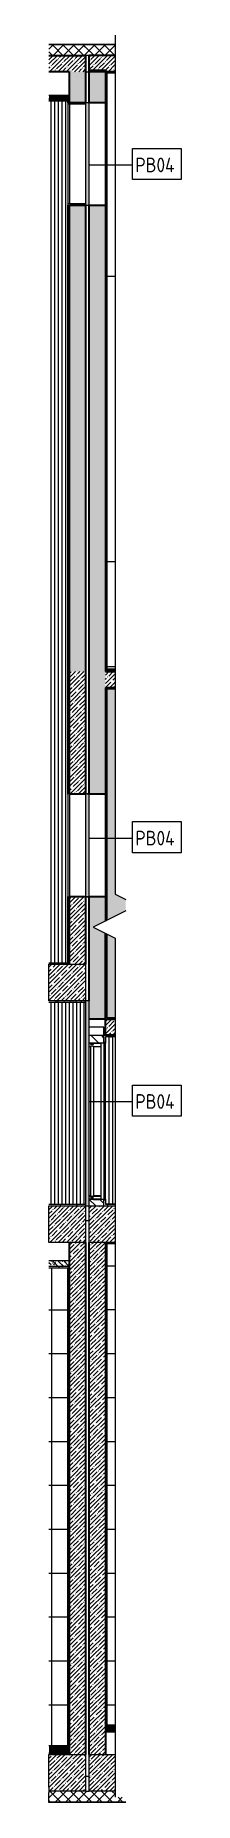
# Model space of a CAD drawing. Header units: millimetres. Extents: x -4196 to 190310, y -8553 to 29000.
# Drawn here: x 186536 to 188340, y -258 to 23896 of the extents above; entities that cross this region are included whole.
import ezdxf

# ---------------------------------------------------------------- set-up
doc = ezdxf.new("R2010")
doc.units = ezdxf.units.MM
for name, color, linetype, lineweight in [('A-CLNG', 7, 'Continuous', 9), ('A-CLNG-PATT', 7, 'Continuous', 9), ('A-DETL', 7, 'Continuous', 9), ('A-DETL-GENF', 7, 'Continuous', 9), ('A-FLOR', 7, 'Continuous', 9), ('A-GENM', 7, 'Continuous', 9), ('A-GLAZ', 7, 'Continuous', 9), ('A-GLAZ-3', 7, 'Continuous', 13), ('A-GLAZ-CWMG', 7, 'Continuous', 9), ('A-GLAZ-CWMG-1', 7, 'Continuous', 25), ('A-WALL', 7, 'Continuous', 9), ('I-WALL', 7, 'Continuous', 9), ('S-COLS', 7, 'Continuous', 9), ('S-STRS-MBND', 7, 'Continuous', 9)]:
    doc.layers.add(name, color=color, linetype=linetype, lineweight=lineweight)
for name, color, linetype, lineweight, true_color in [('A-DETL-GENF-7', 1, 'Continuous', 9, 0xff0000), ('A-WALL-1', 7, 'Continuous', 35, 0x3c3c3c), ('A-WALL-2', 7, 'Continuous', 25, 0x3c3c3c), ('A-WALL-3', 7, 'Continuous', 13, 0x3c3c3c), ('A-WALL-FNSH-1', 7, 'Continuous', 9, 0x3c3c3c), ('A-WALL-FNSH-2', 7, 'Continuous', 13, 0x3c3c3c), ('G-ANNO-TEXT-1', 7, 'Continuous', 9, 0x3c3c3c), ('S-COLS-3', 9, 'Continuous', 9, 0x808080), ('S-COLS-4', 7, 'Continuous', 9, 0x3c3c3c)]:
    doc.layers.add(name, color=color, linetype=linetype, lineweight=lineweight, true_color=true_color)
doc.styles.add('GOST Common_3', font='GOST_Common.ttf', dxfattribs={"width": 0.9, "height": 200})
pattern_1 = [(45, (148546.79, 0), (-70.71068, 70.71068), []), (135, (148546.79, 0), (-70.71068, -70.71068), [])]
pattern_2 = [(45, (148546.79, 0), (-57.02463, 57.02463), []), (45, (148603.82, 0), (-57.02463, 57.02463), [100.806, -20.161, 3.353, -16.808])]
pattern_3 = [(0, (148546.79, 0), (121.92, 30.48), [10.058, -81.382, 10.058, -81.382, -487.68]), (0, (148546.79, 0), (121.92, 30.48), [-182.88, 10.058, -172.822, 10.058, -81.382, -213.36]), (0, (148546.79, 0), (121.92, 30.48), [-457.2, 10.058, -50.902, 10.058, -142.342]), (120, (148592.51, 15.24), (-87.356454, 90.345817), [10.058, -81.382, 10.058, -81.382, -487.68]), (120, (148592.51, 15.24), (-87.356454, 90.345817), [-182.88, 10.058, -172.822, 10.058, -81.382, -213.36]), (120, (148592.51, 15.24), (-87.356454, 90.345817), [-457.2, 10.058, -50.902, 10.058, -142.342]), (240, (148607.75, 76.2), (-34.563546, -120.825817), [10.058, -81.382, 10.058, -81.382, -487.68]), (240, (148607.75, 76.2), (-34.563546, -120.825817), [-182.88, 10.058, -172.822, 10.058, -81.382, -213.36]), (240, (148607.75, 76.2), (-34.563546, -120.825817), [-457.2, 10.058, -50.902, 10.058, -142.342])]
pattern_4 = [(45, (148546.79, 0), (-106.066, 106.066), []), (135, (148546.79, 0), (-106.066, -106.066), [])]

msp = doc.modelspace()

# ---------------------------------------------------------------- texts
at = {"layer": 'G-ANNO-TEXT-1', "char_height": 200, "width": 699.873, "attachment_point": 1, "style": 'GOST Common_3'}
for insert in [(187716.6, 22225.2), (187716.6, 13025.2), (187716.6, 9425.2)]:
    msp.add_mtext('PB04', dxfattribs=dict(at, insert=insert))

# ---------------------------------------------------------------- blocks, each defined once
blk = doc.blocks.new('BSC_Колонна _Прямоугольная - 500х500-23286270-Этаж 01 1-12')
at = {"layer": 'S-COLS-3'}
h = blk.add_hatch(dxfattribs=at)
h.set_pattern_fill('FP_210', color=256, style=0, pattern_type=2)
h.set_pattern_definition([(45, (-38790, -7650), (-57.02463, 57.02463), []), (45, (-38732.975, -7650), (-57.02463, 57.02463), [100.806, -20.161, 3.353, -16.808])])
h.paths.add_polyline_path([(103, -250), (103, 250), (-250, 250), (-250, -250), (-9, -250)])
at = {"layer": 'S-COLS-4'}
for p, q in [((-250, 250), (103, 250)), ((-250, -250), (-250, 250)), ((103, -250), (-250, -250))]:
    blk.add_line(p, q, dxfattribs=at)
blk = doc.blocks.new('BSC_Колонна _Прямоугольная - 500х500-V197-Этаж 01 1-12')
at = {"layer": 'S-COLS-3'}
h = blk.add_hatch(dxfattribs=at)
h.set_pattern_fill('FP_211', color=256, style=0, pattern_type=2)
h.set_pattern_definition([(45, (-38790, -150), (-57.02463, 57.02463), []), (45, (-38732.975, -150), (-57.02463, 57.02463), [100.806, -20.161, 3.353, -16.808])])
h.paths.add_polyline_path([(-70, -250), (103, -250), (103, 250), (-250, 250), (-250, -250)])
at = {"layer": 'S-COLS-4'}
for p, q in [((-250, 250), (103, 250)), ((-250, -250), (-250, 250)), ((103, -250), (-250, -250))]:
    blk.add_line(p, q, dxfattribs=at)
blk = doc.blocks.new('Прямоугольный импост - Импост структурный с накладкой - 160мм Темный-31239214-Этаж 01 1-12')
at = {"layer": 'A-GLAZ-CWMG-1'}
for p, q in [((-50, 17), (-50, 0)), ((-50, 0), (-40, 0)), ((-40, 0), (-40, -40)), ((-10, 0), (0, 0)), ((-10, -40), (-10, 0)), ((0, 0), (0, 17)), ((-40, -40), (-50, -40)), ((-50, -40), (-50, -140)), ((-50, -140), (0, -140)), ((0, -40), (-10, -40)), ((0, -140), (0, -40))]:
    blk.add_line(p, q, dxfattribs=at)
blk = doc.blocks.new('Прямоугольный импост - Импост структурный с накладкой - 160мм Темный-31915521-Этаж 01 1-12')
at = {"layer": 'A-GLAZ-CWMG-1'}
for p, q in [((-25, 17), (-25, 0)), ((-25, 0), (-15, 0)), ((-15, 0), (-15, -40)), ((15, 0), (25, 0)), ((15, -40), (15, 0)), ((25, 0), (25, 17)), ((-15, -40), (-25, -40)), ((-25, -40), (-25, -140)), ((-25, -140), (25, -140)), ((25, -40), (15, -40)), ((25, -140), (25, -40))]:
    blk.add_line(p, q, dxfattribs=at)
blk = doc.blocks.new('BSC_Колонна _Прямоугольная - 500х500-V198-Этаж 01 1-12')
at = {"layer": 'S-COLS-3'}
h = blk.add_hatch(dxfattribs=at)
h.set_pattern_fill('FP_43', color=256, style=0, pattern_type=2)
h.set_pattern_definition([(45, (-38240, -150), (-57.02463, 57.02463), []), (45, (-38182.975, -150), (-57.02463, 57.02463), [100.806, -20.161, 3.353, -16.808])])
h.paths.add_polyline_path([(-250, -250), (250, -250), (250, 250), (-250, 250), (-250, -198)])
at = {"layer": 'S-COLS-4'}
for p, q in [((-250, 250), (250, 250)), ((-250, -198), (-250, 250)), ((250, 250), (250, -250)), ((250, -250), (-250, -250))]:
    blk.add_line(p, q, dxfattribs=at)
blk = doc.blocks.new('BSC_Колонна _Прямоугольная - 500х500-V199-Этаж 01 1-12')
at = {"layer": 'S-COLS-3'}
h = blk.add_hatch(dxfattribs=at)
h.set_pattern_fill('FP_44', color=256, style=0, pattern_type=2)
h.set_pattern_definition([(45, (-38240, -7650), (-57.02463, 57.02463), []), (45, (-38182.975, -7650), (-57.02463, 57.02463), [100.806, -20.161, 3.353, -16.808])])
h.paths.add_polyline_path([(30, -250), (250, -250), (250, 250), (-250, 250), (-250, -250)])
at = {"layer": 'S-COLS-4'}
for p, q in [((-250, 250), (250, 250)), ((-250, -250), (-250, 250)), ((250, 250), (250, -250)), ((250, -250), (-250, -250))]:
    blk.add_line(p, q, dxfattribs=at)
blk = doc.blocks.new('120_Окно_СКБ_1Ст - 120_Окно_СКБ_1Ст 900х2500_h_-20664874-Этаж 01 1-12')
at = {"layer": 'A-GLAZ'}
for p, q in [((-450, -57), (-450, -57)), ((-450, -127), (-450, -127))]:
    blk.add_line(p, q, dxfattribs=at)
at = {"layer": 'A-GLAZ-3'}
for p, q in [((-450, -127), (-450, -57)), ((-450, -57), (-450, -57)), ((-450, -127), (-450, -127))]:
    blk.add_line(p, q, dxfattribs=at)
blk = doc.blocks.new('BSC_Колонна _Прямоугольная - 500х500-V200-Этаж 01 1-12')
at = {"layer": 'S-COLS-3'}
h = blk.add_hatch(dxfattribs=at)
h.set_pattern_fill('FP_75', color=256, style=0, pattern_type=2)
h.set_pattern_definition([(45, (-38240, -10950), (-57.02463, 57.02463), []), (45, (-38182.975, -10950), (-57.02463, 57.02463), [100.806, -20.161, 3.353, -16.808])])
h.paths.add_polyline_path([(-250, -250), (250, -250), (250, 250), (-250, 250), (-250, -70)])
at = {"layer": 'S-COLS-4'}
for p, q in [((-250, 250), (250, 250)), ((-250, -250), (-250, 250)), ((250, 250), (250, -250)), ((250, -250), (-250, -250))]:
    blk.add_line(p, q, dxfattribs=at)
blk = doc.blocks.new('Прямоугольный импост - Импост структурный с накладкой - 160мм Темный-32469899-Этаж 01 1-12')
at = {"layer": 'A-GLAZ-CWMG-1'}
for p, q in [((-50, 0), (-50, 17)), ((-40, 0), (-50, 0)), ((-40, -40), (-40, 0)), ((0, 0), (-10, 0)), ((-10, 0), (-10, -40)), ((0, 17), (0, 0)), ((-50, -140), (-50, -40)), ((-50, -40), (-40, -40)), ((0, -140), (-50, -140)), ((-10, -40), (0, -40)), ((0, -40), (0, -140))]:
    blk.add_line(p, q, dxfattribs=at)
blk = doc.blocks.new('Прямоугольный импост - Импост структурный с накладкой - 160мм Темный-32258447-Этаж 01 1-12')
at = {"layer": 'A-GLAZ-CWMG'}
for p, q in [((38557, 10070), (38557, 8040)), ((38597, 10070), (38597, 8040)), ((38697, 10070), (38697, 8040))]:
    blk.add_line(p, q, dxfattribs=at)
blk = doc.blocks.new('Плинтус - Плинтус_для ЛК-32859049-Этаж 01 1-12')
at = {"layer": 'A-GENM'}
for p, q in [((3241, 0), (3346, 0)), ((3346, -15), (3241, -15)), ((3241, -45), (3346, -45)), ((3346, 0), (3346, -15))]:
    blk.add_line(p, q, dxfattribs=at)
blk = doc.blocks.new('DET_L_Линия разрыва - М100-30654710-Этаж 01 1-12')
at = {"layer": 'A-DETL-GENF'}
for p, q in [((11890, 300), (11740, 0)), ((12112, -145), (11890, 300)), ((11740, 0), (0, 0)), ((12340, 0), (12268, -145)), ((24080, 0), (12340, 0))]:
    blk.add_line(p, q, dxfattribs=at)

# ---------------------------------------------------------------- hatches: boundary and pattern name
at = {"layer": 'A-CLNG-PATT'}
h = msp.add_hatch(dxfattribs=at)
h.set_pattern_fill('FP_213', color=256, style=0, pattern_type=2)
h.set_pattern_definition([(90, (181216.29, 911.95), (50, -3e-15), [])])
h.paths.add_polyline_path([(187036.8, 7920), (187036.8, 10680), (186536.3, 10680), (186536.8, 7920)])
h.paths.add_polyline_path([(186536.8, 11220), (186796.8, 11221), (186796.8, 23003), (186536.3, 23003), (186536.3, 11220)])
h = msp.add_hatch(color=256, dxfattribs=at)
h.paths.add_polyline_path([(187327.8, 10471), (187439.4, 10471), (187439.4, 11556.6), (187327.8, 11612.4), (187327.8, 10880)])
h.paths.add_polyline_path([(187327.8, 11800.8), (187584.1, 11928.9), (187584.1, 12084.3), (187439.4, 12156.6), (187439.4, 14959), (187327.8, 14959), (187327.8, 11910.5)])
h = msp.add_hatch(dxfattribs=at)
h.set_pattern_fill('FP_215', color=256, style=0, pattern_type=2)
h.set_pattern_definition([(90, (203106.79, 11273.553), (50, -3e-15), [])])
h.paths.add_polyline_path([(187439.4, 7921), (187439.4, 10209), (187307.8, 10209), (187307.8, 7921), (187322.1, 7921)])
h = msp.add_hatch(dxfattribs=at)
h.set_pattern_fill('FP_214', color=256, style=0, pattern_type=2)
h.set_pattern_definition([(180, (188527.8, 8879.5), (-7e-14, -600), []), (270, (188527.8, 8879.5), (1200, 7e-14), [])])
h.paths.add_polyline_path([(187327.8, 800), (187439.4, 800), (187439.4, 7379), (187327.8, 7379), (187327.8, 1126)])
h = msp.add_hatch(dxfattribs=at)
h.set_pattern_fill('FP_85', color=256, style=0, pattern_type=2)
h.set_pattern_definition([(180, (179377.03, 5279), (7e-14, -600), []), (270, (179377, 5279), (1200, 7e-14), [])])
h.paths.add_polyline_path([(186635.6, 521), (186796.8, 521), (186795.8, 7050), (186536.3, 7050), (186536.3, 521), (186623.9, 521)])
msp.add_hatch(color=256, dxfattribs=at).paths.add_polyline_path([(186795.8, 421), (186795.8, 521), (186536.3, 521), (186536.8, 421), (186785.5, 421)])
at = {"layer": 'A-DETL-GENF-7'}
for points in [[(187086.8, 21575.3), (187086.8, 22975.3), (187036.8, 22975.3), (187036.8, 21575.3)], [(187036.8, 12125), (187086.8, 12125), (187086.8, 13525), (187036.8, 13525), (187036.8, 13153.1)], [(187036.8, 7900), (187086.8, 7900), (187086.8, 10700), (187036.8, 10700), (187036.8, 7918.9)]]:
    msp.add_hatch(color=256, dxfattribs=at).paths.add_polyline_path(points)
at = {"layer": 'A-WALL'}
h = msp.add_hatch(dxfattribs=at)
h.set_pattern_fill('FP_6', color=256, style=0, pattern_type=2)
h.set_pattern_definition(pattern_1)
h.paths.add_polyline_path([(187036.8, 23620), (187036.8, 23769.7), (186536.3, 23769.7), (186536.3, 23620), (186816.8, 23620)])
h = msp.add_hatch(dxfattribs=at)
h.set_pattern_fill('FP_6', color=256, style=0, pattern_type=2)
h.set_pattern_definition(pattern_1)
h.paths.add_polyline_path([(187086.8, 23619.7), (187086.8, 23620), (187439.4, 23620), (187439.4, 23769.7), (187036.8, 23769.7), (187036.8, 23619.7), (187038.4, 23619.7)])
h = msp.add_hatch(dxfattribs=at)
h.set_pattern_fill('FP_6', color=256, style=0, pattern_type=2)
h.set_pattern_definition(pattern_1)
h.paths.add_polyline_path([(186536.8, -250), (187584.1, -250), (187584.1, -183.3), (187439.4, -183.3), (187439.4, -100), (186536.8, -100), (186536.8, -118)])
at = {"layer": 'I-WALL'}
h = msp.add_hatch(dxfattribs=at)
h.set_pattern_fill('FP_1', color=256, style=0, pattern_type=2)
h.set_pattern_definition(pattern_2)
h.paths.add_polyline_path([(186816.8, 23400), (187036.8, 23400), (187036.8, 23620), (186536.3, 23620), (186536.3, 23400), (186796.8, 23400)])
h = msp.add_hatch(dxfattribs=at)
h.set_pattern_fill('FP_1', color=256, style=0, pattern_type=2)
h.set_pattern_definition(pattern_2)
h.paths.add_polyline_path([(187439.4, 23400), (187439.4, 23620), (187086.8, 23619.7), (187086.8, 23420.3), (187306.8, 23420.3), (187306.8, 23400)])
h = msp.add_hatch(dxfattribs=at)
h.set_pattern_fill('FP_1', color=256, style=0, pattern_type=2)
h.set_pattern_definition(pattern_2)
h.paths.add_polyline_path([(187036.8, 15200), (187036.8, 21575.3), (186816.8, 21575.3), (186816.8, 15200)])
h.paths.add_polyline_path([(187036.8, 22975.3), (187036.8, 23400), (186816.8, 23400), (186816.8, 22975.3)])
h = msp.add_hatch(dxfattribs=at)
h.set_pattern_fill('FP_1', color=256, style=0, pattern_type=2)
h.set_pattern_definition(pattern_2)
h.paths.add_polyline_path([(187306.8, 10450), (187306.8, 11622.9), (187139.4, 11706.6), (187306.8, 11790.3), (187306.8, 12125), (187086.8, 12125), (187086.8, 10450), (187294.1, 10450)])
h.paths.add_polyline_path([(187086.8, 13525), (187306.8, 13525), (187306.8, 21575.3), (187086.8, 21575.3), (187086.8, 14991.8)])
h.paths.add_polyline_path([(187306.8, 22975.3), (187306.8, 23420.3), (187086.8, 23420.3), (187086.8, 22975.3)])
h = msp.add_hatch(dxfattribs=at)
h.set_pattern_fill('FP_80', color=256, style=0, pattern_type=2)
h.set_pattern_definition(pattern_3)
h.paths.add_polyline_path([(187353.8, 23380), (187439.4, 23380), (187439.4, 23400), (187306.8, 23400), (187306.8, 23380), (187326.8, 23380)])
h = msp.add_hatch(dxfattribs=at)
h.set_pattern_fill('FP_80', color=256, style=0, pattern_type=2)
h.set_pattern_definition(pattern_3)
h.paths.add_polyline_path([(187306.8, 15200), (187326.8, 15200), (187326.8, 21550.3), (187306.8, 21550.3), (187306.8, 15203.4)])
h.paths.add_polyline_path([(187326.8, 23000.3), (187326.8, 23380), (187306.8, 23380), (187306.8, 23000.3)])
for points in [[(186536.3, 23029), (186816.8, 23029), (186816.8, 23079), (186536.3, 23079)], [(187327.8, 705), (187439.4, 705), (187439.4, 755), (187306.8, 755), (187306.8, 705)]]:
    msp.add_hatch(color=256, dxfattribs=at).paths.add_polyline_path(points)
h = msp.add_hatch(dxfattribs=at)
h.set_pattern_fill('FP_88', color=256, style=0, pattern_type=2)
h.set_pattern_definition(pattern_4)
h.paths.add_polyline_path([(186816.8, 23016.5), (186816.8, 23029), (186536.3, 23029), (186536.3, 23024), (186796.8, 23024), (186796.8, 23016.5)])
h = msp.add_hatch(dxfattribs=at)
h.set_pattern_fill('FP_80', color=256, style=0, pattern_type=2)
h.set_pattern_definition(pattern_3)
h.paths.add_polyline_path([(186796.8, 23004), (186796.8, 23024), (186536.3, 23024), (186536.3, 23004)])
h = msp.add_hatch(dxfattribs=at)
h.set_pattern_fill('FP_88', color=256, style=0, pattern_type=2)
h.set_pattern_definition(pattern_4)
h.paths.add_polyline_path([(186816.8, 23004), (186816.8, 23016.5), (186796.8, 23016.5), (186796.8, 23004)])
h = msp.add_hatch(dxfattribs=at)
h.set_pattern_fill('FP_80', color=256, style=0, pattern_type=2)
h.set_pattern_definition(pattern_3)
h.paths.add_polyline_path([(186816.8, 11220), (186816.8, 12100), (186796.8, 12100), (186796.8, 11220)])
h.paths.add_polyline_path([(186816.8, 13550), (186816.1, 21595.3), (186796.8, 21595.3), (186796.8, 13550)])
h = msp.add_hatch(dxfattribs=at)
h.set_pattern_fill('FP_80', color=256, style=0, pattern_type=2)
h.set_pattern_definition(pattern_3)
h.paths.add_polyline_path([(187036.8, 21575.3), (187036.8, 21595.3), (186816.8, 21595.3), (186816.8, 21575.3)])
h = msp.add_hatch(dxfattribs=at)
h.set_pattern_fill('FP_80', color=256, style=0, pattern_type=2)
h.set_pattern_definition(pattern_3)
h.paths.add_polyline_path([(187439.4, 15200), (187439.4, 15220), (187326.8, 15220), (187326.8, 15200)])
h = msp.add_hatch(dxfattribs=at)
h.set_pattern_fill('FP_1', color=256, style=0, pattern_type=2)
h.set_pattern_definition(pattern_2)
h.paths.add_polyline_path([(186982.9, 11200), (187036.8, 11200), (187036.8, 12125), (186816.8, 12125), (186816.8, 11200)])
h.paths.add_polyline_path([(187036.8, 13525), (187036.8, 15200), (186816.8, 15200), (186816.8, 13525)])
h = msp.add_hatch(dxfattribs=at)
h.set_pattern_fill('FP_1', color=256, style=0, pattern_type=2)
h.set_pattern_definition(pattern_2)
h.paths.add_polyline_path([(187439.4, 14980), (187439.4, 15200), (187306.8, 15200), (187306.8, 14980), (187311, 14980)])
h = msp.add_hatch(dxfattribs=at)
h.set_pattern_fill('FP_80', color=256, style=0, pattern_type=2)
h.set_pattern_definition(pattern_3)
h.paths.add_polyline_path([(187326.8, 10470), (187326.8, 11612.9), (187306.8, 11622.9), (187306.8, 10470)])
h.paths.add_polyline_path([(187306.8, 11790.3), (187326.8, 11800.3), (187326.8, 12100), (187306.8, 12100), (187306.8, 11910.5)])
h.paths.add_polyline_path([(187326.8, 13550), (187326.8, 14980), (187306.8, 14980), (187306.8, 13550)])
h = msp.add_hatch(dxfattribs=at)
h.set_pattern_fill('FP_80', color=256, style=0, pattern_type=2)
h.set_pattern_definition(pattern_3)
h.paths.add_polyline_path([(187339.8, 14960), (187439.4, 14960), (187439.4, 14980), (187326.8, 14980), (187327.8, 14960)])
h = msp.add_hatch(dxfattribs=at)
h.set_pattern_fill('FP_80', color=256, style=0, pattern_type=2)
h.set_pattern_definition(pattern_3)
h.paths.add_polyline_path([(186816.8, 11200), (186816.8, 11220), (186536.8, 11220), (186536.8, 11200), (186796.8, 11200)])
h = msp.add_hatch(dxfattribs=at)
h.set_pattern_fill('FP_80', color=256, style=0, pattern_type=2)
h.set_pattern_definition(pattern_3)
h.paths.add_polyline_path([(186536.8, 10680), (187036.8, 10681.1), (187036.8, 10700), (186536.3, 10699.5), (186536.3, 10680)])
h = msp.add_hatch(dxfattribs=at)
h.set_pattern_fill('FP_80', color=256, style=0, pattern_type=2)
h.set_pattern_definition(pattern_3)
h.paths.add_polyline_path([(187439.4, 10450), (187439.4, 10470), (187306.8, 10470), (187306.8, 10450), (187398, 10450)])
h = msp.add_hatch(dxfattribs=at)
h.set_pattern_fill('FP_1', color=256, style=0, pattern_type=2)
h.set_pattern_definition(pattern_2)
h.paths.add_polyline_path([(187439.4, 10230), (187439.4, 10450), (187306.8, 10450), (187307.8, 10230), (187402.2, 10230)])
h = msp.add_hatch(dxfattribs=at)
h.set_pattern_fill('FP_19', color=256, style=0, pattern_type=2)
h.set_pattern_definition([(135, (148546.79, 0), (-70.71068, -70.71068), [])])
h.paths.add_polyline_path([(187137.5, 7900), (187286.8, 7900), (187286.8, 7990), (187086.8, 7990), (187086.8, 7900)])
h.paths.add_polyline_path([(187143.8, 10120), (187286.8, 10120), (187286.8, 10230), (187086.8, 10230), (187086.8, 10120), (187103.8, 10120)])
h = msp.add_hatch(dxfattribs=at)
h.set_pattern_fill('FP_80', color=256, style=0, pattern_type=2)
h.set_pattern_definition(pattern_3)
h.paths.add_polyline_path([(187306.8, 7900), (187306.8, 7980), (187286.8, 7980), (187287.3, 7900)])
h.paths.add_polyline_path([(187293.3, 10130), (187306.8, 10130), (187306.8, 10230), (187286.8, 10230), (187286.8, 10130)])
h = msp.add_hatch(dxfattribs=at)
h.set_pattern_fill('FP_80', color=256, style=0, pattern_type=2)
h.set_pattern_definition(pattern_3)
h.paths.add_polyline_path([(187439.4, 10210), (187439.4, 10230), (187306.8, 10230), (187307.8, 10210), (187402.6, 10210)])
h = msp.add_hatch(dxfattribs=at)
h.set_pattern_fill('FP_80', color=256, style=0, pattern_type=2)
h.set_pattern_definition(pattern_3)
h.paths.add_polyline_path([(186816.8, 7900), (187036.8, 7900), (187036.8, 7920), (186536.3, 7920), (186536.8, 7900)])
h = msp.add_hatch(dxfattribs=at)
h.set_pattern_fill('FP_80', color=256, style=0, pattern_type=2)
h.set_pattern_definition(pattern_3)
h.paths.add_polyline_path([(187439.4, 7900), (187439.4, 7920), (187306.8, 7920), (187307.8, 7900), (187322.1, 7900)])
h = msp.add_hatch(dxfattribs=at)
h.set_pattern_fill('FP_1', color=256, style=0, pattern_type=2)
h.set_pattern_definition(pattern_2)
h.paths.add_polyline_path([(186816.8, 400), (187036.8, 400), (187036.8, 7400), (186816.8, 7400), (186816.8, 400.1)])
h = msp.add_hatch(dxfattribs=at)
h.set_pattern_fill('FP_1', color=256, style=0, pattern_type=2)
h.set_pattern_definition(pattern_2)
h.paths.add_polyline_path([(187306.8, 400), (187306.8, 7400), (187086.8, 7400), (187086.8, 400), (187267.3, 400)])
h = msp.add_hatch(dxfattribs=at)
h.set_pattern_fill('FP_80', color=256, style=0, pattern_type=2)
h.set_pattern_definition(pattern_3)
h.paths.add_polyline_path([(187312.5, 800), (187326.8, 800.1), (187326.8, 7400), (187306.8, 7400), (187306.8, 800)])
h = msp.add_hatch(dxfattribs=at)
h.set_pattern_fill('FP_80', color=256, style=0, pattern_type=2)
h.set_pattern_definition(pattern_3)
h.paths.add_polyline_path([(187327.8, 7380), (187439.4, 7380), (187439.4, 7400), (187326.8, 7400), (187327, 7380)])
h = msp.add_hatch(dxfattribs=at)
h.set_pattern_fill('FP_212', color=256, style=0, pattern_type=2)
h.set_pattern_definition([(135, (148546.79, 0), (-75.43415, -75.43415), [106.68, -17.78, 3.556, -17.78]), (135, (148546.79, 75.39), (-75.43415, -75.43415), []), (50, (148546.79, 0), (127.52922, -11.15758), [13.335, -146.685]), (355, (148546.79, 0), (-24.66966, 133.74002), [10.668, -117.348]), (100.451, (148557.42, -0.93), (102.85973, 122.58178), [11.333, -124.663]), (46.184, (148546.79, 35.56), (189.75516, -29.43036), [20.002, -220.027]), (96.636, (148562.6, 33.1), (166.1822, 173.1996), [17, -186.995]), (351.184, (148546.8, 35.56), (166.1839, 173.1976), [16.002, -176.022]), (21, (148564.57, 26.67), (106.13027, -71.58603), [13.335, -146.685]), (326, (148564.57, 26.67), (43.26188, 128.93175), [10.668, -117.348]), (71.451, (148573.42, 20.7), (149.39198, 57.34505), [11.333, -124.663]), (37.5, (148546.79, 0), (2.16223, 59.18836), [3.353, -112.573, 3.353, -115.773, -117.792]), (37.5, (148546.79, 0), (2.16223, 59.18836), [-235.052, 3.353, -114.44]), (7.5, (148546.79, 0), (46.77386, 70.12615), [3.353, -64.567, 3.353, -109.906, -44.894]), (7.5, (148546.79, 0), (46.77386, 70.12615), [-181.178, 3.353, -41.542]), (327.5, (148507.142, 0), (94.91367, -4.010093), [3.353, -41.097, 3.353, -135.331, -184.023]), (327.5, (148507.142, 0), (94.91367, -4.010093), [-183.134, 3.353, -180.67]), (317.5, (148489.36, 0), (103.69057, 17.79882), [3.353, -54.432, 3.353, -88.748, -130.683]), (317.5, (148489.36, 0), (103.69057, 17.79882), [-149.885, 3.353, -127.33])])
h.paths.add_polyline_path([(186536.3, 7070), (186816.8, 7070), (186816.8, 7150), (186536.3, 7150)])
h = msp.add_hatch(dxfattribs=at)
h.set_pattern_fill('FP_80', color=256, style=0, pattern_type=2)
h.set_pattern_definition(pattern_3)
h.paths.add_polyline_path([(186796.8, 7050), (186816.8, 7050), (186816.8, 7070), (186536.3, 7070), (186536.3, 7050), (186795.8, 7050)])
h = msp.add_hatch(dxfattribs=at)
h.set_pattern_fill('FP_80', color=256, style=0, pattern_type=2)
h.set_pattern_definition(pattern_3)
h.paths.add_polyline_path([(186816.8, 400), (186816.8, 7050), (186796.8, 7050), (186796.8, 400), (186808.6, 400)])
h = msp.add_hatch(dxfattribs=at)
h.set_pattern_fill('FP_80', color=256, style=0, pattern_type=2)
h.set_pattern_definition(pattern_3)
h.paths.add_polyline_path([(187439.4, 780), (187439.4, 800), (187306.8, 800), (187306.8, 780), (187327.8, 780)])
h = msp.add_hatch(dxfattribs=at)
h.set_pattern_fill('FP_88', color=256, style=0, pattern_type=2)
h.set_pattern_definition(pattern_4)
h.paths.add_polyline_path([(187327.8, 767.5), (187439.4, 767.5), (187439.4, 780), (187306.8, 780), (187306.8, 767.5)])
h = msp.add_hatch(dxfattribs=at)
h.set_pattern_fill('FP_88', color=256, style=0, pattern_type=2)
h.set_pattern_definition(pattern_4)
h.paths.add_polyline_path([(187306.8, 755), (187439.4, 755), (187439.4, 767.5), (187306.8, 767.5)])
h = msp.add_hatch(dxfattribs=at)
h.set_pattern_fill('FP_80', color=256, style=0, pattern_type=2)
h.set_pattern_definition(pattern_3)
h.paths.add_polyline_path([(186795.8, 400), (186796.8, 400), (186795.8, 420), (186536.3, 420), (186536.8, 400), (186772.1, 400)])

# ---------------------------------------------------------------- linework, layer by layer
at = {"layer": 'A-CLNG'}
for p, q in [((186536.3, 23000), (186796.8, 23000)), ((186795.8, 23003), (186796.8, 23003)), ((187307.8, 7990), (187307.8, 10120)), ((187327.8, 801), (187327.8, 800)), ((186536.3, 521), (186796.8, 521))]:
    msp.add_line(p, q, dxfattribs=at)
at = {"layer": 'A-DETL'}
for p, q in [((187036.8, 22975.3), (187036.8, 21575.3)), ((187086.8, 22975.3), (187036.8, 22975.3)), ((187086.8, 21575.3), (187086.8, 22975.3)), ((187036.8, 21575.3), (187086.8, 21575.3)), ((187036.8, 13525), (187036.8, 12125)), ((187086.8, 13525), (187036.8, 13525)), ((187086.8, 12125), (187086.8, 13525)), ((187036.8, 12125), (187086.8, 12125)), ((187036.8, 10700), (187036.8, 7900)), ((187086.8, 10700), (187036.8, 10700)), ((187086.8, 7900), (187086.8, 10700)), ((187036.8, 7900), (187086.8, 7900))]:
    msp.add_line(p, q, dxfattribs=at)
at = {"layer": 'A-FLOR'}
for p, q in [((187036.8, 23400), (187086.8, 23400)), ((187439.4, 20600), (187326.8, 20600)), ((187086.8, 100), (187036.8, 100))]:
    msp.add_line(p, q, dxfattribs=at)
at = {"layer": 'A-WALL'}
for p, q in [((186536.3, 23769.7), (187439.4, 23769.7)), ((187326.8, 23379), (187327.8, 23379)), ((186536.3, 23016.5), (186816.8, 23016.5)), ((186536.3, 7900), (186536.8, 7900)), ((187306.8, 755), (187306.8, 780)), ((187439.4, 767.5), (187306.8, 767.5)), ((186536.3, -258), (186536.8, -258)), ((187584.1, -250), (186536.8, -250))]:
    msp.add_line(p, q, dxfattribs=at)
at = {"layer": 'A-WALL-1'}
for p, q in [((186536.3, 23620), (187036.8, 23620)), ((187036.8, 23620), (187036.8, 22975.3)), ((187439.4, 23620), (187086.8, 23620)), ((187086.8, 22975.3), (187086.8, 23620)), ((186816.8, 23400), (186536.3, 23400)), ((186816.8, 22975.3), (186816.8, 23400)), ((187086.8, 23420.3), (187306.8, 23420.3)), ((187439.4, 23400), (187086.8, 23400)), ((187306.8, 23420.3), (187306.8, 22975.3)), ((186536.3, 23029), (186816.8, 23029)), ((186816.8, 23004), (186536.3, 23004)), ((187036.8, 22975.3), (186816.8, 22975.3)), ((187306.8, 22975.3), (187086.8, 22975.3)), ((186816.8, 13525), (186816.8, 21575.3)), ((186816.8, 21575.3), (187036.8, 21575.3)), ((187036.8, 21575.3), (187036.8, 13525)), ((187086.8, 13525), (187086.8, 21575.3)), ((187086.8, 21575.3), (187306.8, 21575.3)), ((187306.8, 21575.3), (187306.8, 15200)), ((187306.8, 15200), (187439.4, 15200)), ((187306.8, 14980), (187306.8, 13525)), ((187439.4, 14980), (187306.8, 14980)), ((187036.8, 13525), (186816.8, 13525)), ((187306.8, 13525), (187086.8, 13525)), ((186816.8, 11200), (186816.8, 12125)), ((186816.8, 12125), (187036.8, 12125)), ((187036.8, 12125), (187036.8, 11200)), ((187086.8, 10700), (187086.8, 12125)), ((187086.8, 12125), (187306.8, 12125)), ((187306.8, 12125), (187306.8, 11790.3)), ((187306.8, 10230), (187306.8, 11622.9)), ((187306.8, 10450), (187086.8, 10450)), ((187306.8, 10450), (187439.4, 10450)), ((187439.4, 10230), (187306.8, 10230)), ((186816.8, 400), (186816.8, 7400)), ((187036.8, 7400), (187036.8, 400)), ((187086.8, 400), (187086.8, 7400)), ((187306.8, 7400), (187306.8, 780)), ((187306.8, 780), (187439.4, 780)), ((187306.8, 755), (187306.8, 400)), ((187439.4, 755), (187306.8, 755))]:
    msp.add_line(p, q, dxfattribs=at)
at = {"layer": 'A-WALL-2'}
for p, q in [((187439.4, 23380), (187326.8, 23380)), ((187326.8, 23000.3), (187326.8, 23380)), ((186536.3, 23079), (186816.8, 23079)), ((186536.3, 23024), (186796.8, 23024)), ((186796.8, 23024), (186796.8, 23041.5)), ((186796.8, 23041.5), (186816.8, 23041.5)), ((187326.8, 23000.3), (187306.8, 23000.3)), ((186796.8, 13550), (186796.8, 21595.3)), ((187036.8, 21595.3), (186796.8, 21595.3)), ((187306.8, 21550.3), (187326.8, 21550.3)), ((187326.8, 21550.3), (187326.8, 15220)), ((187326.8, 15220), (187439.4, 15220)), ((187439.4, 14960), (187326.8, 14960)), ((187326.8, 13550), (187326.8, 14960)), ((186816.8, 13550), (186796.8, 13550)), ((187326.8, 13550), (187306.8, 13550)), ((186796.8, 11220), (186796.8, 12100)), ((186796.8, 12100), (186816.8, 12100)), ((187306.8, 12100), (187326.8, 12100)), ((187326.8, 12100), (187326.8, 11800.3)), ((187326.8, 11612.9), (187326.8, 10470)), ((186536.3, 11220), (186796.8, 11220)), ((187036.8, 10680), (186536.3, 10680)), ((187439.4, 10470), (187326.8, 10470)), ((187086.8, 10230), (187306.8, 10230)), ((187286.8, 10120), (187286.8, 10230)), ((187439.4, 10210), (187306.8, 10210)), ((187306.8, 10130), (187306.8, 10210)), ((187286.8, 10120), (187086.8, 10120)), ((187306.8, 10130), (187286.8, 10130)), ((187086.8, 7990), (187286.8, 7990)), ((187286.8, 7900), (187286.8, 7990)), ((187286.8, 7980), (187306.8, 7980)), ((187306.8, 7980), (187306.8, 7920)), ((186536.3, 7920), (187036.8, 7920)), ((187439.4, 7920), (187306.8, 7920)), ((186536.8, 7700), (186536.3, 7700)), ((187306.8, 7400), (187306.8, 7400)), ((187439.4, 7380), (187326.8, 7380)), ((187326.8, 800), (187326.8, 7380)), ((186536.3, 7150), (186816.8, 7150)), ((186816.8, 7070), (186536.3, 7070)), ((186536.3, 7050), (186796.8, 7050)), ((186796.8, 7050), (186796.8, 420)), ((187439.4, 800), (187326.8, 800)), ((187439.4, 705), (187306.8, 705)), ((186536.3, 420), (186796.8, 420)), ((186536.8, 100), (186536.3, 100))]:
    msp.add_line(p, q, dxfattribs=at)
at = {"layer": 'A-WALL-3'}
for p, q in [((187086.8, 23619.7), (187036.8, 23619.7)), ((186536.8, -250), (186536.8, -118)), ((187036.8, -100), (187086.8, -100))]:
    msp.add_line(p, q, dxfattribs=at)
at = {"layer": 'A-WALL-FNSH-1'}
for p, q in [((186536.3, 23777.7), (187439.4, 23777.7)), ((186536.8, -258), (186536.8, -253)), ((187584.1, -258), (186536.8, -258))]:
    msp.add_line(p, q, dxfattribs=at)
at = {"layer": 'A-WALL-FNSH-2'}
for p, q in [((186536.3, 23772.7), (187439.4, 23772.7)), ((187439.4, 23379), (187327.8, 23379)), ((187327.8, 23379), (187327.8, 22975.3)), ((186795.8, 23003), (186536.3, 23003)), ((186795.8, 23004), (186795.8, 23041.5)), ((186795.8, 23041.5), (186796.8, 23041.5)), ((186795.8, 22975.3), (186795.8, 23003)), ((186796.8, 22975.3), (186795.8, 22975.3)), ((186796.8, 23024), (186796.8, 22975.3)), ((186796.8, 22960.3), (187036.8, 22960.3)), ((186796.8, 22959.3), (186796.8, 22960.3)), ((187036.8, 22959.3), (186796.8, 22959.3)), ((187326.8, 22975.3), (187326.8, 23000.3)), ((187327.8, 22975.3), (187326.8, 22975.3)), ((186795.8, 13525), (186795.8, 21575.3)), ((186795.8, 21575.3), (186796.8, 21575.3)), ((186816.8, 21595.3), (186816.8, 21596.3)), ((186816.8, 21596.3), (187036.8, 21596.3)), ((187326.8, 21575.3), (187327.8, 21575.3)), ((187326.8, 21550.3), (187326.8, 21575.3)), ((187327.8, 21575.3), (187327.8, 17598.1)), ((187327.8, 19700), (187326.8, 19700)), ((187327.8, 17598.1), (187326.8, 17598.1)), ((187326.8, 17219.6), (187327.8, 17219.6)), ((187327.8, 17219.6), (187327.8, 15220.5)), ((187327.8, 15220.5), (187326.8, 15220.5)), ((187439.4, 14959), (187327.8, 14959)), ((187327.8, 14959), (187327.8, 13525)), ((186796.8, 13550), (186796.8, 13525)), ((187057.3, 13525), (187057.3, 13534)), ((187057.3, 13534), (187077.3, 13534)), ((187077.3, 13534), (187077.3, 13525)), ((187326.8, 13524), (187326.8, 13550)), ((186796.8, 13525), (186795.8, 13525)), ((187326.8, 13524), (187086.8, 13524)), ((187306.8, 13525), (187327.8, 13525)), ((186795.8, 11221), (186795.8, 12125)), ((186795.8, 12125), (186796.8, 12125)), ((186796.8, 12125), (186796.8, 12100)), ((187052.3, 12116), (187052.3, 12125)), ((187072.3, 12116), (187052.3, 12116)), ((187072.3, 12125), (187072.3, 12116)), ((187086.8, 12126), (187326.8, 12126)), ((187327.8, 12125), (187306.8, 12125)), ((187326.8, 12100), (187326.8, 12126)), ((187327.8, 12125), (187327.8, 11800.8)), ((187327.8, 11612.4), (187327.8, 10471)), ((186536.3, 11221), (186795.8, 11221)), ((187036.8, 10679), (186536.3, 10679)), ((187327.8, 10471), (187439.4, 10471)), ((187439.4, 10209), (187307.8, 10209)), ((187307.8, 10209), (187307.8, 10120)), ((187306.8, 10120), (187306.8, 10130)), ((187307.8, 10120), (187306.8, 10120)), ((187306.8, 7980), (187306.8, 7990)), ((187306.8, 7990), (187307.8, 7990)), ((187307.8, 7990), (187307.8, 7921)), ((186536.3, 7921), (187036.8, 7921)), ((187307.8, 7921), (187439.4, 7921)), ((187439.4, 7379), (187327.8, 7379)), ((187327.8, 7379), (187327.8, 801)), ((186795.8, 7049), (186536.3, 7049)), ((186795.8, 421), (186795.8, 7049)), ((187327.8, 801), (187439.4, 801)), ((186536.3, 421), (186795.8, 421)), ((186536.8, -253), (186536.8, -250)), ((187584.1, -253), (186536.8, -253))]:
    msp.add_line(p, q, dxfattribs=at)
at = {"layer": 'G-ANNO-TEXT-1'}
for p, q in [((187078.2, 22125.2), (187676.6, 22125.2)), ((187078.2, 12925.2), (187676.6, 12925.2)), ((187078.2, 9325.2), (187676.6, 9325.2))]:
    msp.add_line(p, q, dxfattribs=at)
at = {"layer": 'G-ANNO-TEXT-1', "flags": 128}
for points in [[(187676.6, 22349.6), (188339.8, 22349.6), (188339.8, 21925.6), (187676.6, 21925.6)], [(187676.6, 13149.6), (188339.8, 13149.6), (188339.8, 12725.6), (187676.6, 12725.6)], [(187676.6, 9549.6), (188339.8, 9549.6), (188339.8, 9125.6), (187676.6, 9125.6)]]:
    msp.add_lwpolyline(points, close=True, dxfattribs=at)
at = {"layer": 'I-WALL'}
for p, q in [((186795.8, 22975.3), (186795.8, 21575.3)), ((186796.8, 21595.3), (186796.8, 22975.3)), ((186816.8, 22975.3), (186816.8, 21596.3)), ((187306.8, 21575.3), (187306.8, 22975.3)), ((187326.8, 22975.3), (187326.8, 21575.3)), ((187327.8, 21575.3), (187327.8, 22975.3)), ((187327.8, 17219.6), (187327.8, 17598.1)), ((187326.8, 16499.6), (187327.8, 16499.6)), ((187327.8, 16398.1), (187326.8, 16398.1)), ((187333.7, 15231), (187326.8, 15231)), ((187326.8, 15230), (187333.7, 15230)), ((186795.8, 13525), (186795.8, 12125)), ((186796.8, 12125), (186796.8, 13525)), ((186816.8, 13525), (186816.8, 12125)), ((187306.8, 12125), (187306.8, 13525)), ((187326.8, 13524), (187326.8, 12125)), ((187327.8, 12125), (187327.8, 13525)), ((187286.8, 10340), (187086.8, 10340)), ((187286.8, 10230), (187286.8, 10340)), ((187286.8, 10120), (187286.8, 7990)), ((187306.8, 7990), (187306.8, 10120)), ((187036.8, 7700), (187086.8, 7700))]:
    msp.add_line(p, q, dxfattribs=at)
at = {"layer": 'S-STRS-MBND'}
for p, q in [((187439.4, 20600), (187306.8, 20600)), ((187306.8, 20600), (187306.8, 17900)), ((187439.4, 16700), (187326.8, 16700))]:
    msp.add_line(p, q, dxfattribs=at)

# ---------------------------------------------------------------- block references
at = {"layer": 'A-DETL-GENF', "rotation": 90.00000000000031}
msp.add_blockref('DET_L_Линия разрыва - М100-30654710-Этаж 01 1-12', (187439.4, -183.3), dxfattribs=at)
at = {"layer": 'A-GENM', "rotation": 180}
msp.add_blockref('Плинтус - Плинтус_для ЛК-32859049-Этаж 01 1-12', (190680, 15221.4), dxfattribs=at)
at = {"layer": 'A-GLAZ', "rotation": 180}
msp.add_blockref('120_Окно_СКБ_1Ст - 120_Окно_СКБ_1Ст 900х2500_h_-20664874-Этаж 01 1-12', (186086.8, -175), dxfattribs=at)
at = {"layer": 'A-GLAZ-CWMG', "rotation": 89.99999999999993}
msp.add_blockref('Прямоугольный импост - Импост структурный с накладкой - 160мм Темный-32469899-Этаж 01 1-12', (187103.8, 10120), dxfattribs=at)
at = {"layer": 'A-GLAZ-CWMG'}
msp.add_blockref('Прямоугольный импост - Импост структурный с накладкой - 160мм Темный-32258447-Этаж 01 1-12', (148546.8, 0), dxfattribs=at)
at = {"layer": 'A-GLAZ-CWMG', "extrusion": (0, 0, -1), "rotation": 270.0000000000001}
for name, p in [('Прямоугольный импост - Импост структурный с накладкой - 160мм Темный-31239214-Этаж 01 1-12', (-187103.8, 7990)), ('Прямоугольный импост - Импост структурный с накладкой - 160мм Темный-31915521-Этаж 01 1-12', (-187103.8, 8005))]:
    msp.add_blockref(name, p, dxfattribs=at)
at = {"layer": 'S-COLS'}
for name, p in [('BSC_Колонна _Прямоугольная - 500х500-V200-Этаж 01 1-12', (186786.8, 10950)), ('BSC_Колонна _Прямоугольная - 500х500-V199-Этаж 01 1-12', (186786.8, 7650)), ('BSC_Колонна _Прямоугольная - 500х500-23286270-Этаж 01 1-12', (187336.8, 7650)), ('BSC_Колонна _Прямоугольная - 500х500-V198-Этаж 01 1-12', (186786.8, 150)), ('BSC_Колонна _Прямоугольная - 500х500-V197-Этаж 01 1-12', (187336.8, 150))]:
    msp.add_blockref(name, p, dxfattribs=at)

msp.set_redraw_order([(e.dxf.handle, doc.entitydb.next_handle()) for e in msp.query("TEXT MTEXT ATTDEF DIMENSION ARC_DIMENSION")])  # texts and dimensions are drawn at this point

doc.saveas('drawing.dxf')
